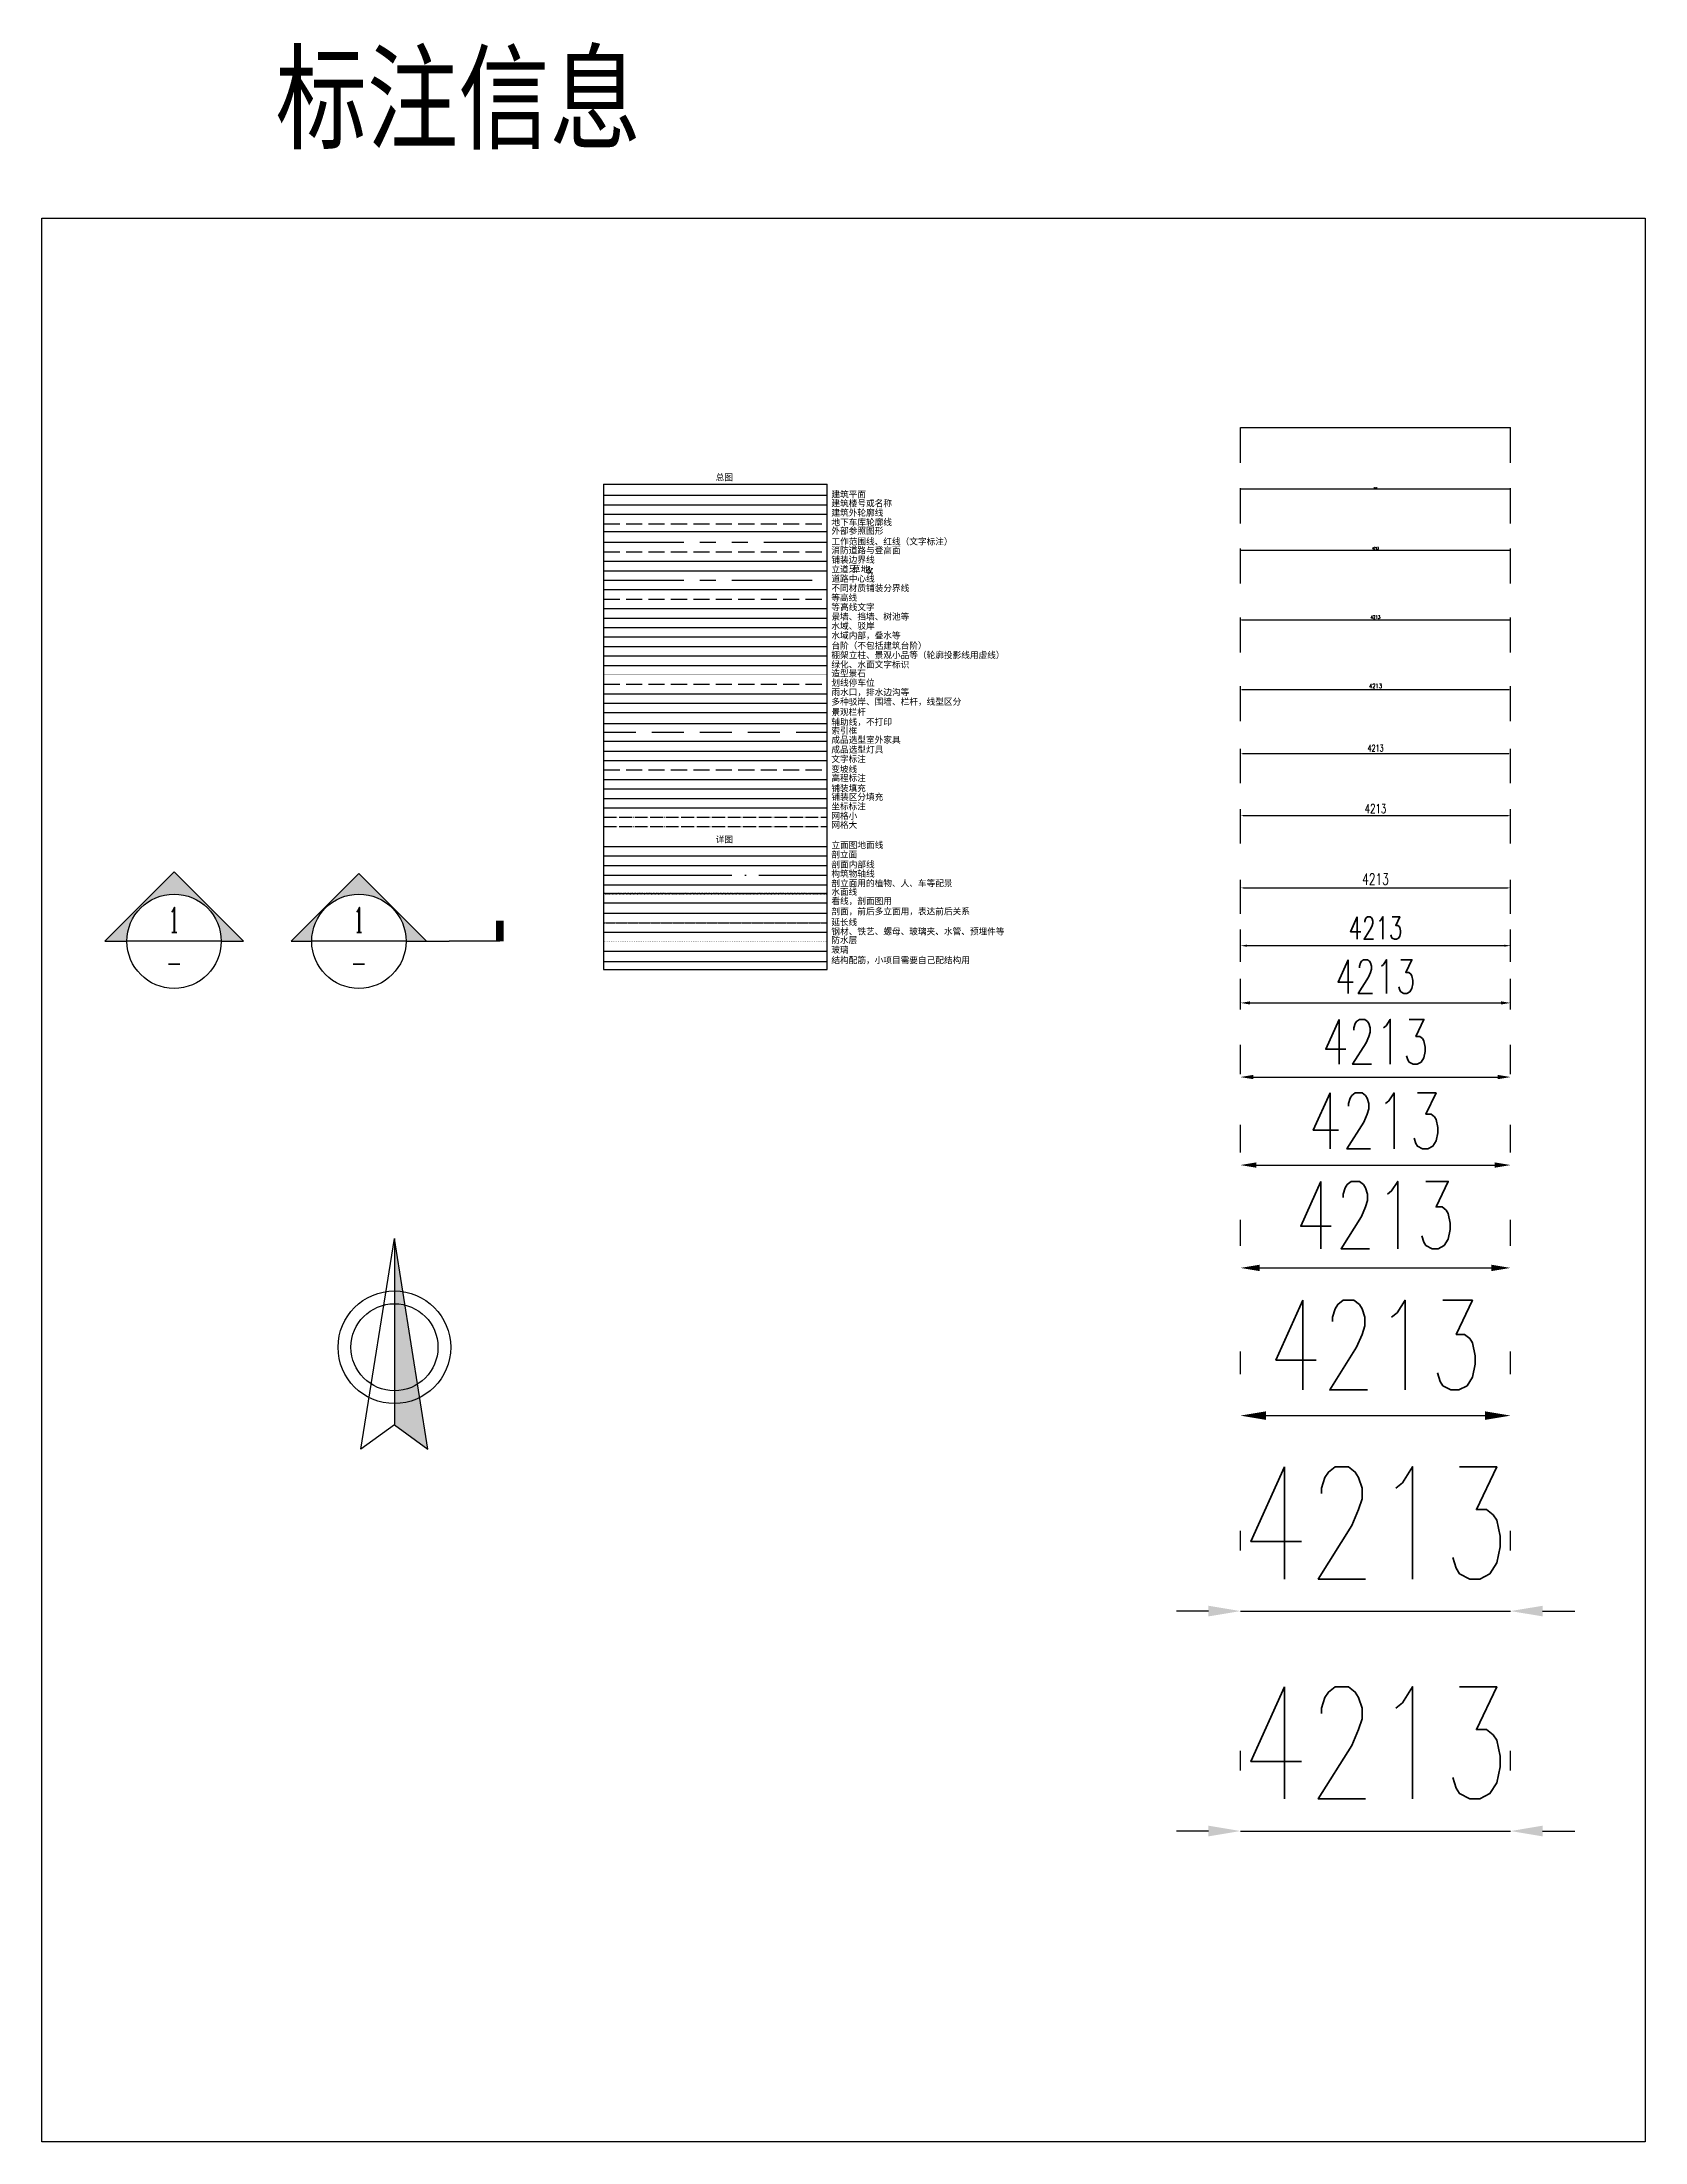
# Model space of a CAD drawing. Extents: x 36536 to 256213, y 18389 to 106449.
# Drawn here: x 86646 to 111646, y 73703 to 106449 of the extents above; entities that cross this region are included whole.
import ezdxf
from ezdxf.enums import TextEntityAlignment as Align

# ---------------------------------------------------------------- set-up
doc = ezdxf.new("R2010")
doc.units = 0
doc.header["$LTSCALE"] = 1000
doc.header["$MEASUREMENT"] = 0
for name, pattern in [('CENTER', [2, 1.25, -0.25, 0.25, -0.25]), ('DASH', [0.35, 0.25, -0.1]), ('DASHED', [0.75, 0.5, -0.25]), ('DOTE', [2.42, 2, -0.2, 0.02, -0.2]), ('PHANTOM', [2.5, 1.25, -0.25, 0.25, -0.25, 0.25, -0.25])]:
    doc.linetypes.add(name, pattern=pattern)
for name, color, linetype in [('DIM_COOR', 3, 'Continuous'), ('DIM_ELEV', 3, 'Continuous'), ('DIM_IDEN', 3, 'Continuous'), ('DIM_SYMB', 3, 'Continuous'), ('L-Axis', 1, 'DOTE'), ('L-B.NO.', 2, 'Continuous'), ('L-Bldg', 8, 'Continuous'), ('L-Center', 1, 'CENTER'), ('L-Contour', 8, 'DASH'), ('L-ContourText', 53, 'Continuous'), ('L-ExtendedLine', 8, 'DASH'), ('L-Finished lamps', 2, 'Continuous'), ('L-Finished product', 13, 'Continuous'), ('L-Fireroad', 3, 'DASH'), ('L-Floor', 6, 'Continuous'), ('L-Furniture', 2, 'Continuous'), ('L-Glass', 144, 'Continuous'), ('L-Grid', 8, 'DOTE'), ('L-Grid1', 1, 'DOTE'), ('L-Gully', 144, 'Continuous'), ('L-Hardware', 210, 'Continuous'), ('L-Hatch', 8, 'Continuous'), ('L-Hatch1', 9, 'Continuous'), ('L-Index', 3, 'DASHED'), ('L-Limit', 1, 'PHANTOM'), ('L-Look line', 9, 'Continuous'), ('L-Look line1', 11, 'Continuous'), ('L-Objective View', 8, 'Continuous'), ('L-Outline', 6, 'Continuous'), ('L-pa', 3, 'Continuous'), ('L-Parking', 30, 'DASH'), ('L-Pave', 4, 'Continuous'), ('L-Pave1', 31, 'Continuous'), ('L-Pavement', 30, 'Continuous'), ('L-Pool', 5, 'Continuous'), ('L-Pool1', 150, 'Continuous'), ('L-Railing', 2, 'Continuous'), ('L-Rebar', 1, 'Continuous'), ('L-Section', 4, 'Continuous'), ('L-Slope line', 1, 'DASH'), ('L-Step', 15, 'Continuous'), ('L-Stone', 9, 'Continuous'), ('L-Structure', 50, 'Continuous'), ('L-Style Index', 2, 'Continuous'), ('L-TEXT文字标注', 7, 'Continuous'), ('L-Ugoutline', 6, 'DASH'), ('L-Wall', 5, 'Continuous'), ('L-Water', 150, 'Continuous'), ('L-Waterproofer', 210, 'Continuous'), ('L-XREF', 7, 'Continuous'), ('PUB_DIM', 3, 'Continuous'), ('PUB_TEXT', 7, 'Continuous')]:
    doc.layers.add(name, color=color, linetype=linetype)
doc.layers.add('L-Auxiliary Line', color=1, linetype='Continuous', plot=False)
doc.styles.add('_TCH_LABEL', font='COMPLEX', dxfattribs={"bigfont": 'GBCBIG'})
doc.styles.get("Standard").update_dxf_attribs({"font": 'simplex.shx', "bigfont": 'hztxt.shx'})
doc.styles.add('STANDARD_T3', font='simplex.shx', dxfattribs={"width": 0.7, "bigfont": 'hztxt.shx'})
doc.dimstyles.new('W&&1', dxfattribs={"dimtxt": 3.5, "dimasz": 1, "dimexe": 2.5, "dimexo": 3, "dimgap": 1, "dimtad": 1, "dimdec": 0, "dimzin": 0, "dimdsep": 46, "dimtxsty": 'STANDARD_T3', "dimcen": 0.09, "dimclrd": 1, "dimclre": 1, "dimclrt": 7, "dimazin": 2, "dimtfac": 1, "dimtdec": 0, "dimtix": 1, "dimtmove": 2, "dimatfit": 3, "dimfxl": 100, "dimtolj": 1, "dimtzin": 0, "dimarcsym": 0})
doc.dimstyles.new('W&&10', dxfattribs={"dimtxt": 35, "dimasz": 10, "dimexe": 25, "dimexo": 30, "dimgap": 10, "dimtad": 1, "dimdec": 0, "dimzin": 0, "dimdsep": 46, "dimtxsty": 'STANDARD_T3', "dimcen": 0.09, "dimclrd": 1, "dimclre": 1, "dimclrt": 7, "dimazin": 2, "dimtfac": 1, "dimtdec": 0, "dimtix": 1, "dimtmove": 2, "dimatfit": 3, "dimfxl": 100, "dimtolj": 1, "dimtzin": 0, "dimarcsym": 0})
doc.dimstyles.new('W&&100', dxfattribs={"dimtxt": 350, "dimasz": 100, "dimexe": 250, "dimexo": 300, "dimgap": 100, "dimtad": 1, "dimdec": 0, "dimzin": 0, "dimdsep": 46, "dimtxsty": 'STANDARD_T3', "dimcen": 0.09, "dimclrd": 1, "dimclre": 1, "dimclrt": 7, "dimazin": 2, "dimtfac": 1, "dimtdec": 0, "dimtix": 1, "dimtmove": 2, "dimatfit": 3, "dimfxl": 100, "dimtolj": 1, "dimtzin": 0, "dimarcsym": 0})
doc.dimstyles.new('W&&15', dxfattribs={"dimtxt": 52.5, "dimasz": 15, "dimexe": 37.5, "dimexo": 45, "dimgap": 15, "dimtad": 1, "dimdec": 0, "dimzin": 0, "dimdsep": 46, "dimtxsty": 'STANDARD_T3', "dimcen": 0.09, "dimclrd": 1, "dimclre": 1, "dimclrt": 7, "dimazin": 2, "dimtfac": 1, "dimtdec": 0, "dimtix": 1, "dimtmove": 2, "dimatfit": 3, "dimfxl": 100, "dimtolj": 1, "dimtzin": 0, "dimarcsym": 0})
doc.dimstyles.new('W&&150', dxfattribs={"dimtxt": 525, "dimasz": 150, "dimexe": 375, "dimexo": 450, "dimgap": 150, "dimtad": 1, "dimdec": 0, "dimzin": 0, "dimdsep": 46, "dimtxsty": 'STANDARD_T3', "dimcen": 0.09, "dimclrd": 1, "dimclre": 1, "dimclrt": 7, "dimazin": 2, "dimtfac": 1, "dimtdec": 0, "dimtix": 1, "dimtmove": 2, "dimatfit": 3, "dimfxl": 100, "dimtolj": 1, "dimtzin": 0, "dimarcsym": 0})
doc.dimstyles.new('W&&20', dxfattribs={"dimtxt": 70, "dimasz": 20, "dimexe": 50, "dimexo": 60, "dimgap": 20, "dimtad": 1, "dimdec": 0, "dimzin": 0, "dimdsep": 46, "dimtxsty": 'STANDARD_T3', "dimcen": 0.09, "dimclrd": 1, "dimclre": 1, "dimclrt": 7, "dimazin": 2, "dimtfac": 1, "dimtdec": 0, "dimtix": 1, "dimtmove": 2, "dimatfit": 3, "dimfxl": 100, "dimtolj": 1, "dimtzin": 0, "dimarcsym": 0})
doc.dimstyles.new('W&&200', dxfattribs={"dimtxt": 700, "dimasz": 200, "dimexe": 500, "dimexo": 600, "dimgap": 200, "dimtad": 1, "dimdec": 0, "dimzin": 0, "dimdsep": 46, "dimtxsty": 'STANDARD_T3', "dimcen": 0.09, "dimclrd": 1, "dimclre": 1, "dimclrt": 7, "dimazin": 2, "dimtfac": 1, "dimtdec": 0, "dimtix": 1, "dimtmove": 2, "dimatfit": 3, "dimfxl": 100, "dimtolj": 1, "dimtzin": 0, "dimarcsym": 0})
doc.dimstyles.new('W&&250', dxfattribs={"dimtxt": 875, "dimasz": 250, "dimexe": 625, "dimexo": 750, "dimgap": 250, "dimtad": 1, "dimdec": 0, "dimzin": 0, "dimdsep": 46, "dimtxsty": 'STANDARD_T3', "dimcen": 0.09, "dimclrd": 1, "dimclre": 1, "dimclrt": 7, "dimazin": 2, "dimtfac": 1, "dimtdec": 0, "dimtix": 1, "dimtmove": 2, "dimatfit": 3, "dimfxl": 100, "dimtolj": 1, "dimtzin": 0, "dimarcsym": 0})
doc.dimstyles.new('W&&30', dxfattribs={"dimtxt": 105, "dimasz": 30, "dimexe": 75, "dimexo": 90, "dimgap": 30, "dimtad": 1, "dimdec": 0, "dimzin": 0, "dimdsep": 46, "dimtxsty": 'STANDARD_T3', "dimcen": 0.09, "dimclrd": 1, "dimclre": 1, "dimclrt": 7, "dimazin": 2, "dimtfac": 1, "dimtdec": 0, "dimtix": 1, "dimtmove": 2, "dimatfit": 3, "dimfxl": 100, "dimtolj": 1, "dimtzin": 0, "dimarcsym": 0})
doc.dimstyles.new('W&&300', dxfattribs={"dimtxt": 1050, "dimasz": 300, "dimexe": 750, "dimexo": 900, "dimgap": 300, "dimtad": 1, "dimdec": 0, "dimzin": 0, "dimdsep": 46, "dimtxsty": 'STANDARD_T3', "dimcen": 0.09, "dimclrd": 1, "dimclre": 1, "dimclrt": 7, "dimazin": 2, "dimtfac": 1, "dimtdec": 0, "dimtix": 1, "dimtmove": 2, "dimatfit": 3, "dimfxl": 100, "dimtolj": 1, "dimtzin": 0, "dimarcsym": 0})
doc.dimstyles.new('W&&40', dxfattribs={"dimtxt": 140, "dimasz": 40, "dimexe": 100, "dimexo": 120, "dimgap": 40, "dimtad": 1, "dimdec": 0, "dimzin": 0, "dimdsep": 46, "dimtxsty": 'STANDARD_T3', "dimcen": 0.09, "dimclrd": 1, "dimclre": 1, "dimclrt": 7, "dimazin": 2, "dimtfac": 1, "dimtdec": 0, "dimtix": 1, "dimtmove": 2, "dimatfit": 3, "dimfxl": 100, "dimtolj": 1, "dimtzin": 0, "dimarcsym": 0})
doc.dimstyles.new('W&&400', dxfattribs={"dimtxt": 1400, "dimasz": 400, "dimexe": 1000, "dimexo": 1200, "dimgap": 400, "dimtad": 1, "dimdec": 0, "dimzin": 0, "dimdsep": 46, "dimtxsty": 'STANDARD_T3', "dimcen": 0.09, "dimclrd": 1, "dimclre": 1, "dimclrt": 7, "dimazin": 2, "dimtfac": 1, "dimtdec": 0, "dimtix": 1, "dimtmove": 2, "dimatfit": 3, "dimfxl": 100, "dimtolj": 1, "dimtzin": 0, "dimarcsym": 0})
doc.dimstyles.new('W&&5', dxfattribs={"dimtxt": 17.5, "dimasz": 5, "dimexe": 12.5, "dimexo": 15, "dimgap": 5, "dimtad": 1, "dimdec": 0, "dimzin": 0, "dimdsep": 46, "dimtxsty": 'STANDARD_T3', "dimcen": 0.09, "dimclrd": 1, "dimclre": 1, "dimclrt": 7, "dimazin": 2, "dimtfac": 1, "dimtdec": 0, "dimtix": 1, "dimtmove": 2, "dimatfit": 3, "dimfxl": 100, "dimtolj": 1, "dimtzin": 0, "dimarcsym": 0})
doc.dimstyles.new('W&&50', dxfattribs={"dimtxt": 175, "dimasz": 50, "dimexe": 125, "dimexo": 150, "dimgap": 50, "dimtad": 1, "dimdec": 0, "dimzin": 0, "dimdsep": 46, "dimtxsty": 'STANDARD_T3', "dimcen": 0.09, "dimclrd": 1, "dimclre": 1, "dimclrt": 7, "dimazin": 2, "dimtfac": 1, "dimtdec": 0, "dimtix": 1, "dimtmove": 2, "dimatfit": 3, "dimfxl": 100, "dimtolj": 1, "dimtzin": 0, "dimarcsym": 0})
doc.dimstyles.new('W&&500', dxfattribs={"dimtxt": 1750, "dimasz": 500, "dimexe": 1250, "dimexo": 1500, "dimgap": 500, "dimtad": 1, "dimdec": 0, "dimzin": 0, "dimdsep": 46, "dimtxsty": 'STANDARD_T3', "dimcen": 0.09, "dimclrd": 1, "dimclre": 1, "dimclrt": 7, "dimazin": 2, "dimtfac": 1, "dimtdec": 0, "dimtix": 1, "dimtmove": 2, "dimatfit": 3, "dimfxl": 100, "dimtolj": 1, "dimtzin": 0, "dimarcsym": 0})

msp = doc.modelspace()

# ---------------------------------------------------------------- texts
for s, p in [('总图', (97154.093, 99601.545)), ('详图', (97154.093, 93953.221))]:
    msp.add_text(s, height=99.2908).set_placement(p)
at = {"layer": 'DIM_COOR'}
msp.add_text('坐标标注', height=99.2908, dxfattribs=at).set_placement((98957.441, 94470.821))
at = {"layer": 'DIM_ELEV'}
msp.add_text('高程标注', height=99.2908, dxfattribs=at).set_placement((98957.441, 94913.508))
at = {"layer": 'DIM_IDEN', "color": 7, "style": '_TCH_LABEL'}
for p, p2 in [((88621.858, 92561.331), (88790.573, 92561.331)), ((91504.233, 92561.331), (91672.948, 92561.331))]:
    msp.add_text('1', height=393.669, dxfattribs=at).set_placement(p, p2, align=Align.FIT)
at = {"layer": 'DIM_IDEN', "color": 7, "style": '_TCH_LABEL', "width": 0.777778}
for p, p2 in [((88578.271, 91906.692), (88834.16, 91906.692)), ((91460.646, 91906.692), (91716.535, 91906.692))]:
    msp.add_text('-', height=383.833, dxfattribs=at).set_placement(p, p2, align=Align.FIT)
at = {"layer": 'L-Auxiliary Line'}
msp.add_text('辅助线，不打印', height=100, dxfattribs=at).set_placement((98957.441, 95786.261))
at = {"layer": 'L-Axis'}
msp.add_text('构筑物轴线', height=100, dxfattribs=at).set_placement((98957.441, 93419.8))
at = {"layer": 'L-B.NO.'}
msp.add_text('建筑楼号或名称', height=100, dxfattribs=at).set_placement((98957.441, 99196.678))
at = {"layer": 'L-Bldg'}
msp.add_text('建筑平面', height=100, dxfattribs=at).set_placement((98957.441, 99335.476))
at = {"layer": 'L-Center'}
msp.add_text('道路中心线', height=100, dxfattribs=at).set_placement((98957.441, 98021.084))
at = {"layer": 'L-Contour'}
msp.add_text('等高线', height=99.2908, dxfattribs=at).set_placement((98957.441, 97725.959))
at = {"layer": 'L-ContourText'}
msp.add_text('等高线文字', height=100, dxfattribs=at).set_placement((98957.441, 97577.034))
at = {"layer": 'L-ExtendedLine'}
msp.add_text('延长线', height=99.2908, dxfattribs=at).set_placement((98957.441, 92664.816))
at = {"layer": 'L-Finished lamps'}
msp.add_text('成品选型灯具', height=100, dxfattribs=at).set_placement((98957.441, 95356.196))
at = {"layer": 'L-Finished product'}
msp.add_text('成品选型室外家具', height=100, dxfattribs=at).set_placement((98957.441, 95508.664))
at = {"layer": 'L-Fireroad'}
msp.add_text('消防道路与登高面', height=100, dxfattribs=at).set_placement((98957.441, 98463.772))
at = {"layer": 'L-Floor'}
msp.add_text('立面图地面线', height=100, dxfattribs=at).set_placement((98957.441, 93868.367))
at = {"layer": 'L-Furniture'}
msp.add_text('棚架立柱、景观小品等（轮廓投影线用虚线）', height=100, dxfattribs=at).set_placement((98957.441, 96829.367))
at = {"layer": 'L-Glass'}
msp.add_text('玻璃', height=99.2908, dxfattribs=at).set_placement((98957.441, 92233.984))
at = {"layer": 'L-Grid'}
msp.add_text('网格小', height=99.2908, dxfattribs=at).set_placement((98957.441, 94323.258))
at = {"layer": 'L-Grid1'}
msp.add_text('网格大', height=99.2908, dxfattribs=at).set_placement((98957.441, 94181.576))
at = {"layer": 'L-Gully'}
msp.add_text('雨水口，排水边沟等', height=100, dxfattribs=at).set_placement((98957.441, 96250.335))
at = {"layer": 'L-Hardware'}
msp.add_text('钢材、铁艺、螺母、玻璃夹、水管、预埋件等', height=100, dxfattribs=at).set_placement((98957.441, 92520.344))
at = {"layer": 'L-Hatch'}
msp.add_text('铺装填充', height=99.2908, dxfattribs=at).set_placement((98957.441, 94754.729))
at = {"layer": 'L-Hatch1'}
msp.add_text('铺装区分填充', height=100, dxfattribs=at).set_placement((98957.441, 94618.383))
at = {"layer": 'L-Index'}
msp.add_text('索引框', height=99.2908, dxfattribs=at).set_placement((98957.441, 95651.321))
at = {"layer": 'L-Limit'}
msp.add_text('工作范围线、红线（文字标注）', height=100, dxfattribs=at).set_placement((98957.441, 98600.117))
at = {"layer": 'L-Look line'}
msp.add_text('看线，剖面图用', height=100, dxfattribs=at).set_placement((98957.441, 92994.746))
at = {"layer": 'L-Look line1'}
msp.add_text('剖面，前后多立面用，表达前后关系', height=100, dxfattribs=at).set_placement((98957.441, 92833.513))
at = {"layer": 'L-Objective View'}
msp.add_text('剖立面用的植物、人、车等配景', height=100, dxfattribs=at).set_placement((98957.441, 93272.237))
at = {"layer": 'L-Outline'}
msp.add_text('建筑外轮廓线', height=100, dxfattribs=at).set_placement((98957.441, 99049.116))
at = {"layer": 'L-pa'}
msp.add_text('绿化、水面文字标识', height=100, dxfattribs=at).set_placement((98957.441, 96681.805))
at = {"layer": 'L-Parking'}
msp.add_text('划线停车位', height=100, dxfattribs=at).set_placement((98957.441, 96397.897))
at = {"layer": 'L-Pave'}
msp.add_text('铺装边界线', height=100, dxfattribs=at).set_placement((98957.441, 98316.209))
at = {"layer": 'L-Pave1'}
for s, height, p in [('立道牙', 99.2908, (98957.441, 98168.647)), ('草地', 100, (99277.215, 98168.647)), ('&', 102.941, (99495.847, 98168.647))]:
    msp.add_text(s, height=height, dxfattribs=at).set_placement(p)
at = {"layer": 'L-Pavement'}
msp.add_text('不同材质铺装分界线', height=100, dxfattribs=at).set_placement((98957.441, 97873.522))
at = {"layer": 'L-Pool'}
msp.add_text('水域、驳岸', height=100, dxfattribs=at).set_placement((98957.441, 97283.272))
at = {"layer": 'L-Pool1'}
msp.add_text('水域内部，叠水等', height=100, dxfattribs=at).set_placement((98957.441, 97135.709))
at = {"layer": 'L-Railing'}
msp.add_text('景观栏杆', height=99.2908, dxfattribs=at).set_placement((98957.441, 95941.539))
at = {"layer": 'L-Rebar'}
msp.add_text('结构配筋，小项目需要自己配结构用', height=100, dxfattribs=at).set_placement((98957.441, 92072.751))
at = {"layer": 'L-Section'}
msp.add_text('剖立面', height=99.2908, dxfattribs=at).set_placement((98957.441, 93720.804))
at = {"layer": 'L-Slope line'}
msp.add_text('变坡线', height=99.2908, dxfattribs=at).set_placement((98957.441, 95050.302))
at = {"layer": 'L-Step'}
msp.add_text('台阶（不包括建筑台阶）', height=100, dxfattribs=at).set_placement((98957.441, 96976.93))
at = {"layer": 'L-Stone'}
msp.add_text('造型景石', height=99.2908, dxfattribs=at).set_placement((98957.441, 96545.46))
at = {"layer": 'L-Structure'}
msp.add_text('剖面内部线', height=100, dxfattribs=at).set_placement((98957.441, 93564.478))
at = {"layer": 'L-Style Index'}
msp.add_text('多种驳岸、围墙、栏杆，线型区分', height=100, dxfattribs=at).set_placement((98957.441, 96102.772))
at = {"layer": 'L-TEXT文字标注', "width": 0.95}
msp.add_text('标注信息', height=1500, dxfattribs=at).set_placement((93138.458, 105608.99), align=Align.MIDDLE)
at = {"layer": 'L-Ugoutline'}
msp.add_text('地下车库轮廓线', height=100, dxfattribs=at).set_placement((98957.441, 98901.553))
at = {"layer": 'L-Wall'}
msp.add_text('景墙、挡墙、树池等', height=100, dxfattribs=at).set_placement((98957.441, 97429.472))
at = {"layer": 'L-Water'}
msp.add_text('水面线', height=99.2908, dxfattribs=at).set_placement((98957.441, 93138.345))
at = {"layer": 'L-Waterproofer'}
msp.add_text('防水层', height=99.2908, dxfattribs=at).set_placement((98957.441, 92386.452))
at = {"layer": 'L-XREF'}
msp.add_text('外部参照图形', height=100, dxfattribs=at).set_placement((98957.441, 98767.661))
at = {"layer": 'PUB_TEXT'}
msp.add_text('文字标注', height=99.2908, dxfattribs=at).set_placement((98957.441, 95208.633))

# ---------------------------------------------------------------- blocks, each defined once
blk = doc.blocks.new('*D12')
at = {"layer": 'Defpoints', "color": 0, "transparency": 16777216}
for p in [(109550, 95354), (105337, 94800), (109550, 94800)]:
    blk.add_point(p, dxfattribs=at)
at = {"layer": 'PUB_DIM', "color": 1, "lineweight": -2, "transparency": 16777216}
for p, q in [((105337, 94890), (105337, 95429)), ((105367, 95354), (109520, 95354)), ((109550, 94890), (109550, 95429))]:
    blk.add_line(p, q, dxfattribs=at)
at = {"layer": 'PUB_DIM', "color": 1, "transparency": 16777216}
for points in [[(105367, 95359), (105367, 95349), (105337, 95354)], [(109520, 95359), (109520, 95349), (109550, 95354)]]:
    blk.add_solid(points, dxfattribs=at)
at = {"layer": 'PUB_DIM', "color": 7, "transparency": 16777216, "insert": (107443, 95437), "char_height": 105, "attachment_point": 5, "style": 'STANDARD_T3'}
blk.add_mtext('\\A1;4213', dxfattribs=at)
blk = doc.blocks.new('*D13')
at = {"layer": 'Defpoints', "color": 0, "transparency": 16777216}
for p in [(109550, 96353), (105337, 95799), (109550, 95799)]:
    blk.add_point(p, dxfattribs=at)
at = {"layer": 'PUB_DIM', "color": 1, "lineweight": -2, "transparency": 16777216}
for p, q in [((105337, 95859), (105337, 96403)), ((105357, 96353), (109530, 96353)), ((109550, 95859), (109550, 96403))]:
    blk.add_line(p, q, dxfattribs=at)
at = {"layer": 'PUB_DIM', "color": 1, "transparency": 16777216}
for points in [[(105357, 96356), (105357, 96349), (105337, 96353)], [(109530, 96356), (109530, 96349), (109550, 96353)]]:
    blk.add_solid(points, dxfattribs=at)
at = {"layer": 'PUB_DIM', "color": 7, "transparency": 16777216, "insert": (107443, 96408), "char_height": 70, "attachment_point": 5, "style": 'STANDARD_T3'}
blk.add_mtext('\\A1;4213', dxfattribs=at)
blk = doc.blocks.new('*D14')
at = {"layer": 'Defpoints', "color": 0, "transparency": 16777216}
for p in [(109550, 97440), (105337, 96886), (109550, 96886)]:
    blk.add_point(p, dxfattribs=at)
at = {"layer": 'PUB_DIM', "color": 1, "lineweight": -2, "transparency": 16777216}
for p, q in [((105337, 96931), (105337, 97477)), ((105352, 97440), (109535, 97440)), ((109550, 96931), (109550, 97477))]:
    blk.add_line(p, q, dxfattribs=at)
at = {"layer": 'PUB_DIM', "color": 1, "transparency": 16777216}
for points in [[(105352, 97442), (105352, 97437), (105337, 97440)], [(109535, 97442), (109535, 97437), (109550, 97440)]]:
    blk.add_solid(points, dxfattribs=at)
at = {"layer": 'PUB_DIM', "color": 7, "transparency": 16777216, "insert": (107443, 97481), "char_height": 52.5, "attachment_point": 5, "style": 'STANDARD_T3'}
blk.add_mtext('\\A1;4213', dxfattribs=at)
blk = doc.blocks.new('*D15')
at = {"layer": 'Defpoints', "color": 0, "transparency": 16777216}
for p in [(109550, 98527), (105337, 97973), (109550, 97973)]:
    blk.add_point(p, dxfattribs=at)
at = {"layer": 'PUB_DIM', "color": 1, "lineweight": -2, "transparency": 16777216}
for p, q in [((105337, 98003), (105337, 98552)), ((105347, 98527), (109540, 98527)), ((109550, 98003), (109550, 98552))]:
    blk.add_line(p, q, dxfattribs=at)
at = {"layer": 'PUB_DIM', "color": 1, "transparency": 16777216}
for points in [[(105347, 98529), (105347, 98526), (105337, 98527)], [(109540, 98529), (109540, 98526), (109550, 98527)]]:
    blk.add_solid(points, dxfattribs=at)
at = {"layer": 'PUB_DIM', "color": 7, "transparency": 16777216, "insert": (107443, 98555), "char_height": 35, "attachment_point": 5, "style": 'STANDARD_T3'}
blk.add_mtext('\\A1;4213', dxfattribs=at)
blk = doc.blocks.new('*D16')
at = {"layer": 'Defpoints', "color": 0, "transparency": 16777216}
for p in [(109550, 99481), (105337, 98927), (109550, 98927)]:
    blk.add_point(p, dxfattribs=at)
at = {"layer": 'PUB_DIM', "color": 1, "lineweight": -2, "transparency": 16777216}
for p, q in [((105337, 98942), (105337, 99494)), ((105342, 99481), (109545, 99481)), ((109550, 98942), (109550, 99494))]:
    blk.add_line(p, q, dxfattribs=at)
at = {"layer": 'PUB_DIM', "color": 1, "transparency": 16777216}
for points in [[(105342, 99482), (105342, 99481), (105337, 99481)], [(109545, 99482), (109545, 99481), (109550, 99481)]]:
    blk.add_solid(points, dxfattribs=at)
at = {"layer": 'PUB_DIM', "color": 7, "transparency": 16777216, "insert": (107443, 99495), "char_height": 17.5, "attachment_point": 5, "style": 'STANDARD_T3'}
blk.add_mtext('\\A1;4213', dxfattribs=at)
blk = doc.blocks.new('*D17')
at = {"layer": 'Defpoints', "color": 0, "transparency": 16777216}
for p in [(109550, 100436), (105337, 99882), (109550, 99882)]:
    blk.add_point(p, dxfattribs=at)
at = {"layer": 'PUB_DIM', "color": 1, "lineweight": -2, "transparency": 16777216}
for p, q in [((105337, 99885), (105337, 100438)), ((105338, 100436), (109549, 100436)), ((109550, 99885), (109550, 100438))]:
    blk.add_line(p, q, dxfattribs=at)
at = {"layer": 'PUB_DIM', "color": 1, "transparency": 16777216}
for points in [[(105338, 100436), (105338, 100435), (105337, 100436)], [(109549, 100436), (109549, 100435), (109550, 100436)]]:
    blk.add_solid(points, dxfattribs=at)
at = {"layer": 'PUB_DIM', "color": 7, "transparency": 16777216, "insert": (107443, 100438), "char_height": 3.5, "attachment_point": 5, "style": 'STANDARD_T3'}
blk.add_mtext('\\A1;4213', dxfattribs=at)
blk = doc.blocks.new('*D18')
at = {"layer": 'Defpoints', "color": 0, "transparency": 16777216}
for p in [(109550, 94385), (105337, 93831), (109550, 93831)]:
    blk.add_point(p, dxfattribs=at)
at = {"layer": 'PUB_DIM', "color": 1, "lineweight": -2, "transparency": 16777216}
for p, q in [((105337, 93951), (105337, 94485)), ((105377, 94385), (109510, 94385)), ((109550, 93951), (109550, 94485))]:
    blk.add_line(p, q, dxfattribs=at)
at = {"layer": 'PUB_DIM', "color": 1, "transparency": 16777216}
for points in [[(105377, 94392), (105377, 94379), (105337, 94385)], [(109510, 94392), (109510, 94379), (109550, 94385)]]:
    blk.add_solid(points, dxfattribs=at)
at = {"layer": 'PUB_DIM', "color": 7, "transparency": 16777216, "insert": (107443, 94495), "char_height": 140, "attachment_point": 5, "style": 'STANDARD_T3'}
blk.add_mtext('\\A1;4213', dxfattribs=at)
blk = doc.blocks.new('*D19')
at = {"layer": 'Defpoints', "color": 0, "transparency": 16777216}
for p in [(109550, 93259), (105337, 92705), (109550, 92705)]:
    blk.add_point(p, dxfattribs=at)
at = {"layer": 'PUB_DIM', "color": 1, "lineweight": -2, "transparency": 16777216}
for p, q in [((105337, 92855), (105337, 93384)), ((109550, 92855), (109550, 93384)), ((105387, 93259), (109500, 93259))]:
    blk.add_line(p, q, dxfattribs=at)
at = {"layer": 'PUB_DIM', "color": 1, "transparency": 16777216}
for points in [[(105387, 93267), (105387, 93251), (105337, 93259)], [(109500, 93267), (109500, 93251), (109550, 93259)]]:
    blk.add_solid(points, dxfattribs=at)
at = {"layer": 'PUB_DIM', "color": 7, "transparency": 16777216, "insert": (107443, 93396), "char_height": 175, "attachment_point": 5, "style": 'STANDARD_T3'}
blk.add_mtext('\\A1;4213', dxfattribs=at)
blk = doc.blocks.new('*D20')
at = {"layer": 'Defpoints', "color": 0, "transparency": 16777216}
for p in [(109550, 92358), (105337, 91804), (109550, 91804)]:
    blk.add_point(p, dxfattribs=at)
at = {"layer": 'PUB_DIM', "color": 1, "lineweight": -2, "transparency": 16777216}
for p, q in [((105337, 92104), (105337, 92608)), ((105437, 92358), (109450, 92358)), ((109550, 92104), (109550, 92608))]:
    blk.add_line(p, q, dxfattribs=at)
at = {"layer": 'PUB_DIM', "color": 1, "transparency": 16777216}
for points in [[(105437, 92374), (105437, 92341), (105337, 92358)], [(109450, 92374), (109450, 92341), (109550, 92358)]]:
    blk.add_solid(points, dxfattribs=at)
at = {"layer": 'PUB_DIM', "color": 7, "transparency": 16777216, "insert": (107443, 92633), "char_height": 350, "attachment_point": 5, "style": 'STANDARD_T3'}
blk.add_mtext('\\A1;4213', dxfattribs=at)
blk = doc.blocks.new('*D21')
at = {"layer": 'Defpoints', "color": 0, "transparency": 16777216}
for p in [(109550, 91465), (105337, 90911), (109550, 90911)]:
    blk.add_point(p, dxfattribs=at)
at = {"layer": 'PUB_DIM', "color": 1, "lineweight": -2, "transparency": 16777216}
for p, q in [((105337, 91361), (105337, 91840)), ((109550, 91361), (109550, 91840)), ((105487, 91465), (109400, 91465))]:
    blk.add_line(p, q, dxfattribs=at)
at = {"layer": 'PUB_DIM', "color": 1, "transparency": 16777216}
for points in [[(105487, 91490), (105487, 91440), (105337, 91465)], [(109400, 91490), (109400, 91440), (109550, 91465)]]:
    blk.add_solid(points, dxfattribs=at)
at = {"layer": 'PUB_DIM', "color": 7, "transparency": 16777216, "insert": (107443, 91877), "char_height": 525, "attachment_point": 5, "style": 'STANDARD_T3'}
blk.add_mtext('\\A1;4213', dxfattribs=at)
blk = doc.blocks.new('*D22')
at = {"layer": 'Defpoints', "color": 0, "transparency": 16777216}
for p in [(109550, 90309), (105337, 89755), (109550, 89755)]:
    blk.add_point(p, dxfattribs=at)
at = {"layer": 'PUB_DIM', "color": 1, "lineweight": -2, "transparency": 16777216}
for p, q in [((105337, 90355), (105337, 90809)), ((109550, 90355), (109550, 90809)), ((105537, 90309), (109350, 90309))]:
    blk.add_line(p, q, dxfattribs=at)
at = {"layer": 'PUB_DIM', "color": 1, "transparency": 16777216}
for points in [[(105537, 90343), (105537, 90276), (105337, 90309)], [(109350, 90343), (109350, 90276), (109550, 90309)]]:
    blk.add_solid(points, dxfattribs=at)
at = {"layer": 'PUB_DIM', "color": 7, "transparency": 16777216, "insert": (107443, 90859), "char_height": 700, "attachment_point": 5, "style": 'STANDARD_T3'}
blk.add_mtext('\\A1;4213', dxfattribs=at)
blk = doc.blocks.new('*D23')
at = {"layer": 'Defpoints', "color": 0, "transparency": 16777216}
for p in [(109550, 88937), (105337, 88383), (109550, 88383)]:
    blk.add_point(p, dxfattribs=at)
at = {"layer": 'PUB_DIM', "color": 1, "lineweight": -2, "transparency": 16777216}
for p, q in [((105337, 89133), (105337, 89562)), ((109550, 89133), (109550, 89562)), ((105587, 88937), (109300, 88937))]:
    blk.add_line(p, q, dxfattribs=at)
at = {"layer": 'PUB_DIM', "color": 1, "transparency": 16777216}
for points in [[(105587, 88979), (105587, 88895), (105337, 88937)], [(109300, 88979), (109300, 88895), (109550, 88937)]]:
    blk.add_solid(points, dxfattribs=at)
at = {"layer": 'PUB_DIM', "color": 7, "transparency": 16777216, "insert": (107443, 89625), "char_height": 875, "attachment_point": 5, "style": 'STANDARD_T3'}
blk.add_mtext('\\A1;4213', dxfattribs=at)
blk = doc.blocks.new('*D24')
at = {"layer": 'Defpoints', "color": 0, "transparency": 16777216}
for p in [(109550, 87333), (105337, 86779), (109550, 86779)]:
    blk.add_point(p, dxfattribs=at)
at = {"layer": 'PUB_DIM', "color": 1, "lineweight": -2, "transparency": 16777216}
for p, q in [((105337, 87679), (105337, 88083)), ((109550, 87679), (109550, 88083)), ((105637, 87333), (109250, 87333))]:
    blk.add_line(p, q, dxfattribs=at)
at = {"layer": 'PUB_DIM', "color": 1, "transparency": 16777216}
for points in [[(105637, 87383), (105637, 87283), (105337, 87333)], [(109250, 87383), (109250, 87283), (109550, 87333)]]:
    blk.add_solid(points, dxfattribs=at)
at = {"layer": 'PUB_DIM', "color": 7, "transparency": 16777216, "insert": (107443, 88158), "char_height": 1050, "attachment_point": 5, "style": 'STANDARD_T3'}
blk.add_mtext('\\A1;4213', dxfattribs=at)
blk = doc.blocks.new('*D25')
at = {"layer": 'Defpoints', "color": 0, "transparency": 16777216}
for p in [(109550, 85030), (105337, 84476), (109550, 84476)]:
    blk.add_point(p, dxfattribs=at)
at = {"layer": 'PUB_DIM', "color": 1, "lineweight": -2, "transparency": 16777216}
for p, q in [((105337, 85676), (105337, 86030)), ((109550, 85676), (109550, 86030)), ((105737, 85030), (109150, 85030))]:
    blk.add_line(p, q, dxfattribs=at)
at = {"layer": 'PUB_DIM', "color": 1, "transparency": 16777216}
for points in [[(105737, 85097), (105737, 84963), (105337, 85030)], [(109150, 85097), (109150, 84963), (109550, 85030)]]:
    blk.add_solid(points, dxfattribs=at)
at = {"layer": 'PUB_DIM', "color": 7, "transparency": 16777216, "insert": (107443, 86130), "char_height": 1400, "attachment_point": 5, "style": 'STANDARD_T3'}
blk.add_mtext('\\A1;4213', dxfattribs=at)
blk = doc.blocks.new('*D26')
at = {"layer": 'Defpoints', "color": 0, "transparency": 16777216}
for p in [(109550, 81982), (105337, 81428), (109550, 81428)]:
    blk.add_point(p, dxfattribs=at)
at = {"layer": 'PUB_DIM', "color": 1, "lineweight": -2, "transparency": 16777216}
for p, q in [((105337, 82928), (105337, 83232)), ((109550, 82928), (109550, 83232)), ((104837, 81982), (104337, 81982)), ((105337, 81982), (109550, 81982)), ((110050, 81982), (110550, 81982))]:
    blk.add_line(p, q, dxfattribs=at)
at = {"layer": 'PUB_DIM', "color": 1, "transparency": 16777216}
for points in [[(104837, 82065), (104837, 81899), (105337, 81982)], [(110050, 82065), (110050, 81899), (109550, 81982)]]:
    blk.add_solid(points, dxfattribs=at)
at = {"layer": 'PUB_DIM', "color": 7, "transparency": 16777216, "insert": (107443, 83357), "char_height": 1750, "attachment_point": 5, "style": 'STANDARD_T3'}
blk.add_mtext('\\A1;4213', dxfattribs=at)
blk = doc.blocks.new('*D27')
at = {"layer": 'Defpoints', "color": 0, "transparency": 16777216}
for p in [(109550, 78552), (105337, 77998), (109550, 77998)]:
    blk.add_point(p, dxfattribs=at)
at = {"layer": 'PUB_DIM', "color": 1, "lineweight": -2, "transparency": 16777216}
for p, q in [((105337, 79498), (105337, 79802)), ((109550, 79498), (109550, 79802)), ((104837, 78552), (104337, 78552)), ((105337, 78552), (109550, 78552)), ((110050, 78552), (110550, 78552))]:
    blk.add_line(p, q, dxfattribs=at)
at = {"layer": 'PUB_DIM', "color": 1, "transparency": 16777216}
for points in [[(104837, 78636), (104837, 78469), (105337, 78552)], [(110050, 78636), (110050, 78469), (109550, 78552)]]:
    blk.add_solid(points, dxfattribs=at)
at = {"layer": 'PUB_DIM', "color": 7, "transparency": 16777216, "insert": (107443, 79927), "char_height": 1750, "attachment_point": 5, "style": 'STANDARD_T3'}
blk.add_mtext('\\A1;4213', dxfattribs=at)
blk = doc.blocks.new('*U11')
blk.add_hatch(color=256).paths.add_polyline_path([(0, 11.49), (-11.49, 0), (-8, 0, -1), (8, 0), (11.49, 0)])
blk.add_lwpolyline([(0, 11.49), (-11.49, 0), (-8, 0, -1), (8, 0), (11.49, 0), (0, 11.49)], format="xyb", close=True)
at = {"const_width": 1.31}
blk.add_lwpolyline([(23.92, 0), (23.92, 3.5)], dxfattribs=at)
for points in [[(8, 0), (15.33, 0)], [(21.33, 0), (15.33, 0)], [(23.92, 0), (18.67, 0)]]:
    blk.add_lwpolyline(points)
blk = doc.blocks.new('*U10')
blk.add_hatch(color=256).paths.add_polyline_path([(0, 11.77), (-11.77, 0), (-8, 0, -1), (8, 0), (11.77, 0)])
blk.add_lwpolyline([(0, 11.77), (-11.77, 0), (-8, 0, -1), (8, 0), (11.77, 0), (0, 11.77)], format="xyb", close=True)
blk = doc.blocks.new('$LinePat$波浪线')
at = {"color": 0}
for centre, start, end in [((150, -42), 201.672355, 338.327405), ((450, -161), 21.672355, 158.327405)]:
    blk.add_arc(centre, 161, start, end, dxfattribs=at)
blk = doc.blocks.new('$LinePat$防水层1')
at = {"color": 0}
blk.add_solid([(150, 0), (450, 0), (150, -100), (450, -100)], dxfattribs=at)
at = {"layer": 'Defpoints'}
for p in [(0, 0), (600, 0)]:
    blk.add_point(p, dxfattribs=at)

# ---------------------------------------------------------------- dimensions: what is measured, and where the dimension line sits
at = {"layer": 'PUB_DIM', "color": 0}
for p1, p2, dimstyle, picture, middle in [((105336.658, 99881.503), (109549.623, 99881.503), 'W&&1', '*D17', (107443.14, 100438.276)), ((105336.658, 98927.367), (109549.623, 98927.367), 'W&&5', '*D16', (107443.14, 99495.139)), ((105336.658, 97973.23), (109549.623, 97973.23), 'W&&10', '*D15', (107443.14, 98554.753)), ((105336.658, 96885.958), (109549.623, 96885.958), 'W&&15', '*D14', (107443.14, 97481.231)), ((105336.658, 95798.686), (109549.623, 95798.686), 'W&&20', '*D13', (107443.14, 96407.709)), ((105336.658, 94800.171), (109549.623, 94800.171), 'W&&30', '*D12', (107443.14, 95436.694)), ((105336.658, 93831.367), (109549.623, 93831.367), 'W&&40', '*D18', (107443.14, 94495.39)), ((105336.658, 92704.851), (109549.623, 92704.851), 'W&&50', '*D19', (107443.14, 93396.374)), ((105336.658, 91803.638), (109549.623, 91803.638), 'W&&100', '*D20', (107443.14, 92632.661)), ((105336.658, 90910.68), (109549.623, 90910.68), 'W&&150', '*D21', (107443.14, 91877.203)), ((105336.658, 89755.442), (109549.623, 89755.442), 'W&&200', '*D22', (107443.14, 90859.465)), ((105336.658, 88382.984), (109549.623, 88382.984), 'W&&250', '*D23', (107443.14, 89624.507)), ((105336.658, 86779.204), (109549.623, 86779.204), 'W&&300', '*D24', (107443.14, 88158.227)), ((105336.658, 84475.952), (109549.623, 84475.952), 'W&&400', '*D25', (107443.14, 86129.975)), ((105336.658, 81427.994), (109549.623, 81427.994), 'W&&500', '*D26', (107443.14, 83357.017)), ((105336.658, 77998.156), (109549.623, 77998.156), 'W&&500', '*D27', (107443.14, 79927.179))]:
    dim = msp.add_aligned_dim(p1=p1, p2=p2, distance=554.023, dimstyle=dimstyle, dxfattribs=at)
    dim.commit()
    dim.dimension.update_dxf_attribs({"geometry": picture, "text_midpoint": middle})

# ---------------------------------------------------------------- hatches: boundary and pattern name
h = msp.add_hatch(color=256)
h.dxf.hatch_style = 1
h.paths.add_polyline_path([(92142.964, 87789.655), (92142.964, 84883.807), (92664.818, 84508.497)])

# ---------------------------------------------------------------- linework, layer by layer
msp.add_line((95405.863, 99552.692), (98889.279, 99552.692))
for points in [[(86646.243, 103703.395), (111646.243, 103703.395), (111646.243, 73703.395), (86646.243, 73703.395)], [(92142.964, 87789.655), (92142.964, 84883.807), (91621.109, 84508.497)], [(92142.964, 87789.655), (92142.964, 84883.807), (92664.818, 84508.497)]]:
    msp.add_lwpolyline(points, close=True)
msp.add_lwpolyline([(95405.863, 99552.692), (95405.863, 91985.606), (98889.279, 91985.606), (98889.279, 99552.692)])
for radius in [878.202, 678.202]:
    msp.add_circle((92142.964, 86095.725), radius)
at = {"layer": 'DIM_COOR'}
msp.add_lwpolyline([(95405.863, 94506.822), (98889.279, 94506.822)], dxfattribs=at)
at = {"layer": 'DIM_ELEV'}
msp.add_lwpolyline([(95405.863, 94949.509), (98889.279, 94949.509)], dxfattribs=at)
at = {"layer": 'DIM_IDEN'}
for p, q in [((89441.51, 92426.623), (87970.921, 92426.623)), ((92323.885, 92426.623), (90853.297, 92426.623))]:
    msp.add_line(p, q, dxfattribs=at)
for centre in [(88706.216, 92426.623), (91588.591, 92426.623)]:
    msp.add_circle(centre, 735.294, dxfattribs=at)
at = {"layer": 'L-Auxiliary Line'}
msp.add_lwpolyline([(95405.863, 95822.262), (98889.279, 95822.262)], dxfattribs=at)
at = {"layer": 'L-Axis'}
msp.add_lwpolyline([(95405.863, 93455.801), (98889.279, 93455.801)], dxfattribs=at)
at = {"layer": 'L-B.NO.', "ltscale": 500}
msp.add_lwpolyline([(95405.863, 99232.679), (98889.279, 99232.679)], dxfattribs=at)
at = {"layer": 'L-Bldg'}
msp.add_lwpolyline([(95405.863, 99382.695), (98889.279, 99382.695)], dxfattribs=at)
at = {"layer": 'L-Center'}
msp.add_lwpolyline([(95405.863, 98057.086), (98889.279, 98057.086)], dxfattribs=at)
at = {"layer": 'L-Contour'}
msp.add_lwpolyline([(95405.863, 97761.961), (98889.279, 97761.961)], dxfattribs=at)
at = {"layer": 'L-ContourText'}
msp.add_lwpolyline([(95405.863, 97614.398), (98889.279, 97614.398)], dxfattribs=at)
at = {"layer": 'L-ExtendedLine', "ltscale": 0.02}
msp.add_lwpolyline([(95405.863, 92712.034), (98889.279, 92712.034)], dxfattribs=at)
at = {"layer": 'L-Finished lamps'}
msp.add_lwpolyline([(95405.863, 95392.197), (98889.279, 95392.197)], dxfattribs=at)
at = {"layer": 'L-Finished product'}
msp.add_lwpolyline([(95405.863, 95544.666), (98889.279, 95544.666)], dxfattribs=at)
at = {"layer": 'L-Fireroad'}
msp.add_lwpolyline([(95405.863, 98499.773), (98889.279, 98499.773)], dxfattribs=at)
at = {"layer": 'L-Floor'}
msp.add_lwpolyline([(95405.863, 93904.368), (98889.279, 93904.368)], dxfattribs=at)
at = {"layer": 'L-Furniture'}
msp.add_lwpolyline([(95405.863, 96876.586), (98889.279, 96876.586)], dxfattribs=at)
at = {"layer": 'L-Glass'}
msp.add_lwpolyline([(95405.863, 92269.985), (98889.279, 92269.985)], dxfattribs=at)
at = {"layer": 'L-Grid', "ltscale": 0.1}
msp.add_lwpolyline([(95405.863, 94359.26), (98889.279, 94359.26)], dxfattribs=at)
at = {"layer": 'L-Grid1', "ltscale": 0.1}
msp.add_lwpolyline([(95405.863, 94217.577), (98889.279, 94217.577)], dxfattribs=at)
at = {"layer": 'L-Gully'}
msp.add_lwpolyline([(95405.863, 96286.336), (98889.279, 96286.336)], dxfattribs=at)
at = {"layer": 'L-Hardware'}
msp.add_lwpolyline([(95405.863, 92567.563), (98889.279, 92567.563)], dxfattribs=at)
at = {"layer": 'L-Hatch'}
msp.add_lwpolyline([(95405.863, 94801.947), (98889.279, 94801.947)], dxfattribs=at)
at = {"layer": 'L-Hatch1'}
msp.add_lwpolyline([(95405.863, 94654.385), (98889.279, 94654.385)], dxfattribs=at)
at = {"layer": 'L-Index'}
msp.add_lwpolyline([(95405.863, 95687.322), (98889.279, 95687.322)], dxfattribs=at)
at = {"layer": 'L-Limit'}
msp.add_lwpolyline([(95405.863, 98647.335), (98889.279, 98647.335)], dxfattribs=at)
at = {"layer": 'L-Look line'}
msp.add_lwpolyline([(95405.863, 93026.784), (98889.279, 93026.784)], dxfattribs=at)
at = {"layer": 'L-Look line1'}
msp.add_lwpolyline([(95405.863, 92865.551), (98889.279, 92865.551)], dxfattribs=at)
at = {"layer": 'L-Objective View'}
msp.add_lwpolyline([(95405.863, 93308.238), (98889.279, 93308.238)], dxfattribs=at)
at = {"layer": 'L-Outline'}
msp.add_lwpolyline([(95405.863, 99085.117), (98889.279, 99085.117)], dxfattribs=at)
at = {"layer": 'L-pa'}
msp.add_lwpolyline([(95405.863, 96729.023), (98889.279, 96729.023)], dxfattribs=at)
at = {"layer": 'L-Parking'}
msp.add_lwpolyline([(95405.863, 96433.898), (98889.279, 96433.898)], dxfattribs=at)
at = {"layer": 'L-Pave'}
msp.add_lwpolyline([(95405.863, 98352.211), (98889.279, 98352.211)], dxfattribs=at)
at = {"layer": 'L-Pave1'}
msp.add_lwpolyline([(95405.863, 98204.648), (98889.279, 98204.648)], dxfattribs=at)
at = {"layer": 'L-Pavement'}
msp.add_lwpolyline([(95405.863, 97909.523), (98889.279, 97909.523)], dxfattribs=at)
at = {"layer": 'L-Pool'}
msp.add_lwpolyline([(95405.863, 97319.273), (98889.279, 97319.273)], dxfattribs=at)
at = {"layer": 'L-Pool1'}
msp.add_lwpolyline([(95405.863, 97171.711), (98889.279, 97171.711)], dxfattribs=at)
at = {"layer": 'L-Railing', "ltscale": 0.02}
msp.add_lwpolyline([(95405.863, 95991.211), (98889.279, 95991.211)], dxfattribs=at)
at = {"layer": 'L-Rebar'}
msp.add_lwpolyline([(95405.863, 92108.752), (98889.279, 92108.752)], dxfattribs=at)
at = {"layer": 'L-Section'}
msp.add_lwpolyline([(95405.863, 93756.806), (98889.279, 93756.806)], dxfattribs=at)
at = {"layer": 'L-Slope line'}
msp.add_lwpolyline([(95405.863, 95097.072), (98889.279, 95097.072)], dxfattribs=at)
at = {"layer": 'L-Step'}
msp.add_lwpolyline([(95405.863, 97024.148), (98889.279, 97024.148)], dxfattribs=at)
at = {"layer": 'L-Stone', "const_width": 2.941}
msp.add_lwpolyline([(95405.863, 96581.461), (98889.279, 96581.461)], dxfattribs=at)
at = {"layer": 'L-Structure'}
msp.add_lwpolyline([(95405.863, 93609.243), (98889.279, 93609.243)], dxfattribs=at)
at = {"layer": 'L-Style Index', "ltscale": 0.02}
msp.add_lwpolyline([(95405.863, 96138.773), (98889.279, 96138.773)], dxfattribs=at)
at = {"layer": 'L-Ugoutline'}
msp.add_lwpolyline([(95405.863, 98937.554), (98889.279, 98937.554)], dxfattribs=at)
at = {"layer": 'L-Wall', "ltscale": 0.1}
msp.add_lwpolyline([(95405.863, 97466.836), (98889.279, 97466.836)], dxfattribs=at)
at = {"layer": 'L-XREF'}
msp.add_lwpolyline([(95405.863, 98817.332), (98889.279, 98817.332)], dxfattribs=at)
at = {"layer": 'PUB_TEXT'}
msp.add_lwpolyline([(95405.863, 95244.634), (98889.279, 95244.634)], dxfattribs=at)

# ---------------------------------------------------------------- block references
at = {"layer": 'DIM_SYMB', "xscale": 91.91176470588236, "yscale": 91.91176470588236, "zscale": 91.91176470588236}
for name, p in [('*U10', (88706.216, 92426.623)), ('*U11', (91588.591, 92426.623))]:
    msp.add_blockref(name, p, dxfattribs=at)
at = {"layer": 'L-Water', "xscale": 0.03628560533088059, "yscale": 0.03611433485970246, "zscale": 0.03611433485970246}
for p in [(95405.863, 93174.346), (95427.635, 93174.346), (95449.406, 93174.346), (95471.177, 93174.346), (95492.949, 93174.346), (95514.72, 93174.346), (95536.492, 93174.346), (95558.263, 93174.346), (95580.034, 93174.346), (95601.806, 93174.346), (95623.577, 93174.346), (95645.348, 93174.346), (95667.12, 93174.346), (95688.891, 93174.346), (95710.662, 93174.346), (95732.434, 93174.346), (95754.205, 93174.346), (95775.976, 93174.346), (95797.748, 93174.346), (95819.519, 93174.346), (95841.29, 93174.346), (95863.062, 93174.346), (95884.833, 93174.346), (95906.604, 93174.346), (95928.376, 93174.346), (95950.147, 93174.346), (95971.918, 93174.346), (95993.69, 93174.346), (96015.461, 93174.346), (96037.232, 93174.346), (96059.004, 93174.346), (96080.775, 93174.346), (96102.546, 93174.346), (96124.318, 93174.346), (96146.089, 93174.346), (96167.861, 93174.346), (96189.632, 93174.346), (96211.403, 93174.346), (96233.175, 93174.346), (96254.946, 93174.346), (96276.717, 93174.346), (96298.489, 93174.346), (96320.26, 93174.346), (96342.031, 93174.346), (96363.803, 93174.346), (96385.574, 93174.346), (96407.345, 93174.346), (96429.117, 93174.346), (96450.888, 93174.346), (96472.659, 93174.346), (96494.431, 93174.346), (96516.202, 93174.346), (96537.973, 93174.346), (96559.745, 93174.346), (96581.516, 93174.346), (96603.287, 93174.346), (96625.059, 93174.346), (96646.83, 93174.346), (96668.601, 93174.346), (96690.373, 93174.346), (96712.144, 93174.346), (96733.915, 93174.346), (96755.687, 93174.346), (96777.458, 93174.346), (96799.229, 93174.346), (96821.001, 93174.346), (96842.772, 93174.346), (96864.544, 93174.346), (96886.315, 93174.346), (96908.086, 93174.346), (96929.858, 93174.346), (96951.629, 93174.346), (96973.4, 93174.346), (96995.172, 93174.346), (97016.943, 93174.346), (97038.714, 93174.346), (97060.486, 93174.346), (97082.257, 93174.346), (97104.028, 93174.346), (97125.8, 93174.346), (97147.571, 93174.346), (97169.342, 93174.346), (97191.114, 93174.346), (97212.885, 93174.346), (97234.656, 93174.346), (97256.428, 93174.346), (97278.199, 93174.346), (97299.97, 93174.346), (97321.742, 93174.346), (97343.513, 93174.346), (97365.284, 93174.346), (97387.056, 93174.346), (97408.827, 93174.346), (97430.598, 93174.346), (97452.37, 93174.346), (97474.141, 93174.346), (97495.913, 93174.346), (97517.684, 93174.346), (97539.455, 93174.346), (97561.227, 93174.346), (97582.998, 93174.346), (97604.769, 93174.346), (97626.541, 93174.346), (97648.312, 93174.346), (97670.083, 93174.346), (97691.855, 93174.346), (97713.626, 93174.346), (97735.397, 93174.346), (97757.169, 93174.346), (97778.94, 93174.346), (97800.711, 93174.346), (97822.483, 93174.346), (97844.254, 93174.346), (97866.025, 93174.346), (97887.797, 93174.346), (97909.568, 93174.346), (97931.339, 93174.346), (97953.111, 93174.346), (97974.882, 93174.346), (97996.653, 93174.346), (98018.425, 93174.346), (98040.196, 93174.346), (98061.967, 93174.346), (98083.739, 93174.346), (98105.51, 93174.346), (98127.281, 93174.346), (98149.053, 93174.346), (98170.824, 93174.346), (98192.596, 93174.346), (98214.367, 93174.346), (98236.138, 93174.346), (98257.91, 93174.346), (98279.681, 93174.346), (98301.452, 93174.346), (98323.224, 93174.346), (98344.995, 93174.346), (98366.766, 93174.346), (98388.538, 93174.346), (98410.309, 93174.346), (98432.08, 93174.346), (98453.852, 93174.346), (98475.623, 93174.346), (98497.394, 93174.346), (98519.166, 93174.346), (98540.937, 93174.346), (98562.708, 93174.346), (98584.48, 93174.346), (98606.251, 93174.346), (98628.022, 93174.346), (98649.794, 93174.346), (98671.565, 93174.346), (98693.336, 93174.346), (98715.108, 93174.346), (98736.879, 93174.346), (98758.65, 93174.346), (98780.422, 93174.346), (98802.193, 93174.346), (98823.964, 93174.346), (98845.736, 93174.346), (98867.507, 93174.346)]:
    msp.add_blockref('$LinePat$波浪线', p, dxfattribs=at)
at = {"layer": 'L-Waterproofer', "xscale": 0.05924175294148774, "yscale": 0.05882352941176471, "zscale": 0.05882352941176471}
for p in [(95405.863, 92431.217), (95441.409, 92431.217), (95476.954, 92431.217), (95512.499, 92431.217), (95548.044, 92431.217), (95583.589, 92431.217), (95619.134, 92431.217), (95654.679, 92431.217), (95690.224, 92431.217), (95725.769, 92431.217), (95761.314, 92431.217), (95796.859, 92431.217), (95832.404, 92431.217), (95867.949, 92431.217), (95903.494, 92431.217), (95939.039, 92431.217), (95974.584, 92431.217), (96010.129, 92431.217), (96045.674, 92431.217), (96081.219, 92431.217), (96116.764, 92431.217), (96152.31, 92431.217), (96187.855, 92431.217), (96223.4, 92431.217), (96258.945, 92431.217), (96294.49, 92431.217), (96330.035, 92431.217), (96365.58, 92431.217), (96401.125, 92431.217), (96436.67, 92431.217), (96472.215, 92431.217), (96507.76, 92431.217), (96543.305, 92431.217), (96578.85, 92431.217), (96614.395, 92431.217), (96649.94, 92431.217), (96685.485, 92431.217), (96721.03, 92431.217), (96756.575, 92431.217), (96792.12, 92431.217), (96827.666, 92431.217), (96863.211, 92431.217), (96898.756, 92431.217), (96934.301, 92431.217), (96969.846, 92431.217), (97005.391, 92431.217), (97040.936, 92431.217), (97076.481, 92431.217), (97112.026, 92431.217), (97147.571, 92431.217), (97183.116, 92431.217), (97218.661, 92431.217), (97254.206, 92431.217), (97289.751, 92431.217), (97325.296, 92431.217), (97360.841, 92431.217), (97396.386, 92431.217), (97431.931, 92431.217), (97467.476, 92431.217), (97503.022, 92431.217), (97538.567, 92431.217), (97574.112, 92431.217), (97609.657, 92431.217), (97645.202, 92431.217), (97680.747, 92431.217), (97716.292, 92431.217), (97751.837, 92431.217), (97787.382, 92431.217), (97822.927, 92431.217), (97858.472, 92431.217), (97894.017, 92431.217), (97929.562, 92431.217), (97965.107, 92431.217), (98000.652, 92431.217), (98036.197, 92431.217), (98071.742, 92431.217), (98107.287, 92431.217), (98142.832, 92431.217), (98178.377, 92431.217), (98213.923, 92431.217), (98249.468, 92431.217), (98285.013, 92431.217), (98320.558, 92431.217), (98356.103, 92431.217), (98391.648, 92431.217), (98427.193, 92431.217), (98462.738, 92431.217), (98498.283, 92431.217), (98533.828, 92431.217), (98569.373, 92431.217), (98604.918, 92431.217), (98640.463, 92431.217), (98676.008, 92431.217), (98711.553, 92431.217), (98747.098, 92431.217), (98782.643, 92431.217), (98818.188, 92431.217), (98853.733, 92431.217)]:
    msp.add_blockref('$LinePat$防水层1', p, dxfattribs=at)

msp.set_redraw_order([(e.dxf.handle, doc.entitydb.next_handle()) for e in msp.query("TEXT MTEXT ATTDEF DIMENSION ARC_DIMENSION")])  # texts and dimensions are drawn at this point

doc.saveas('drawing.dxf')
